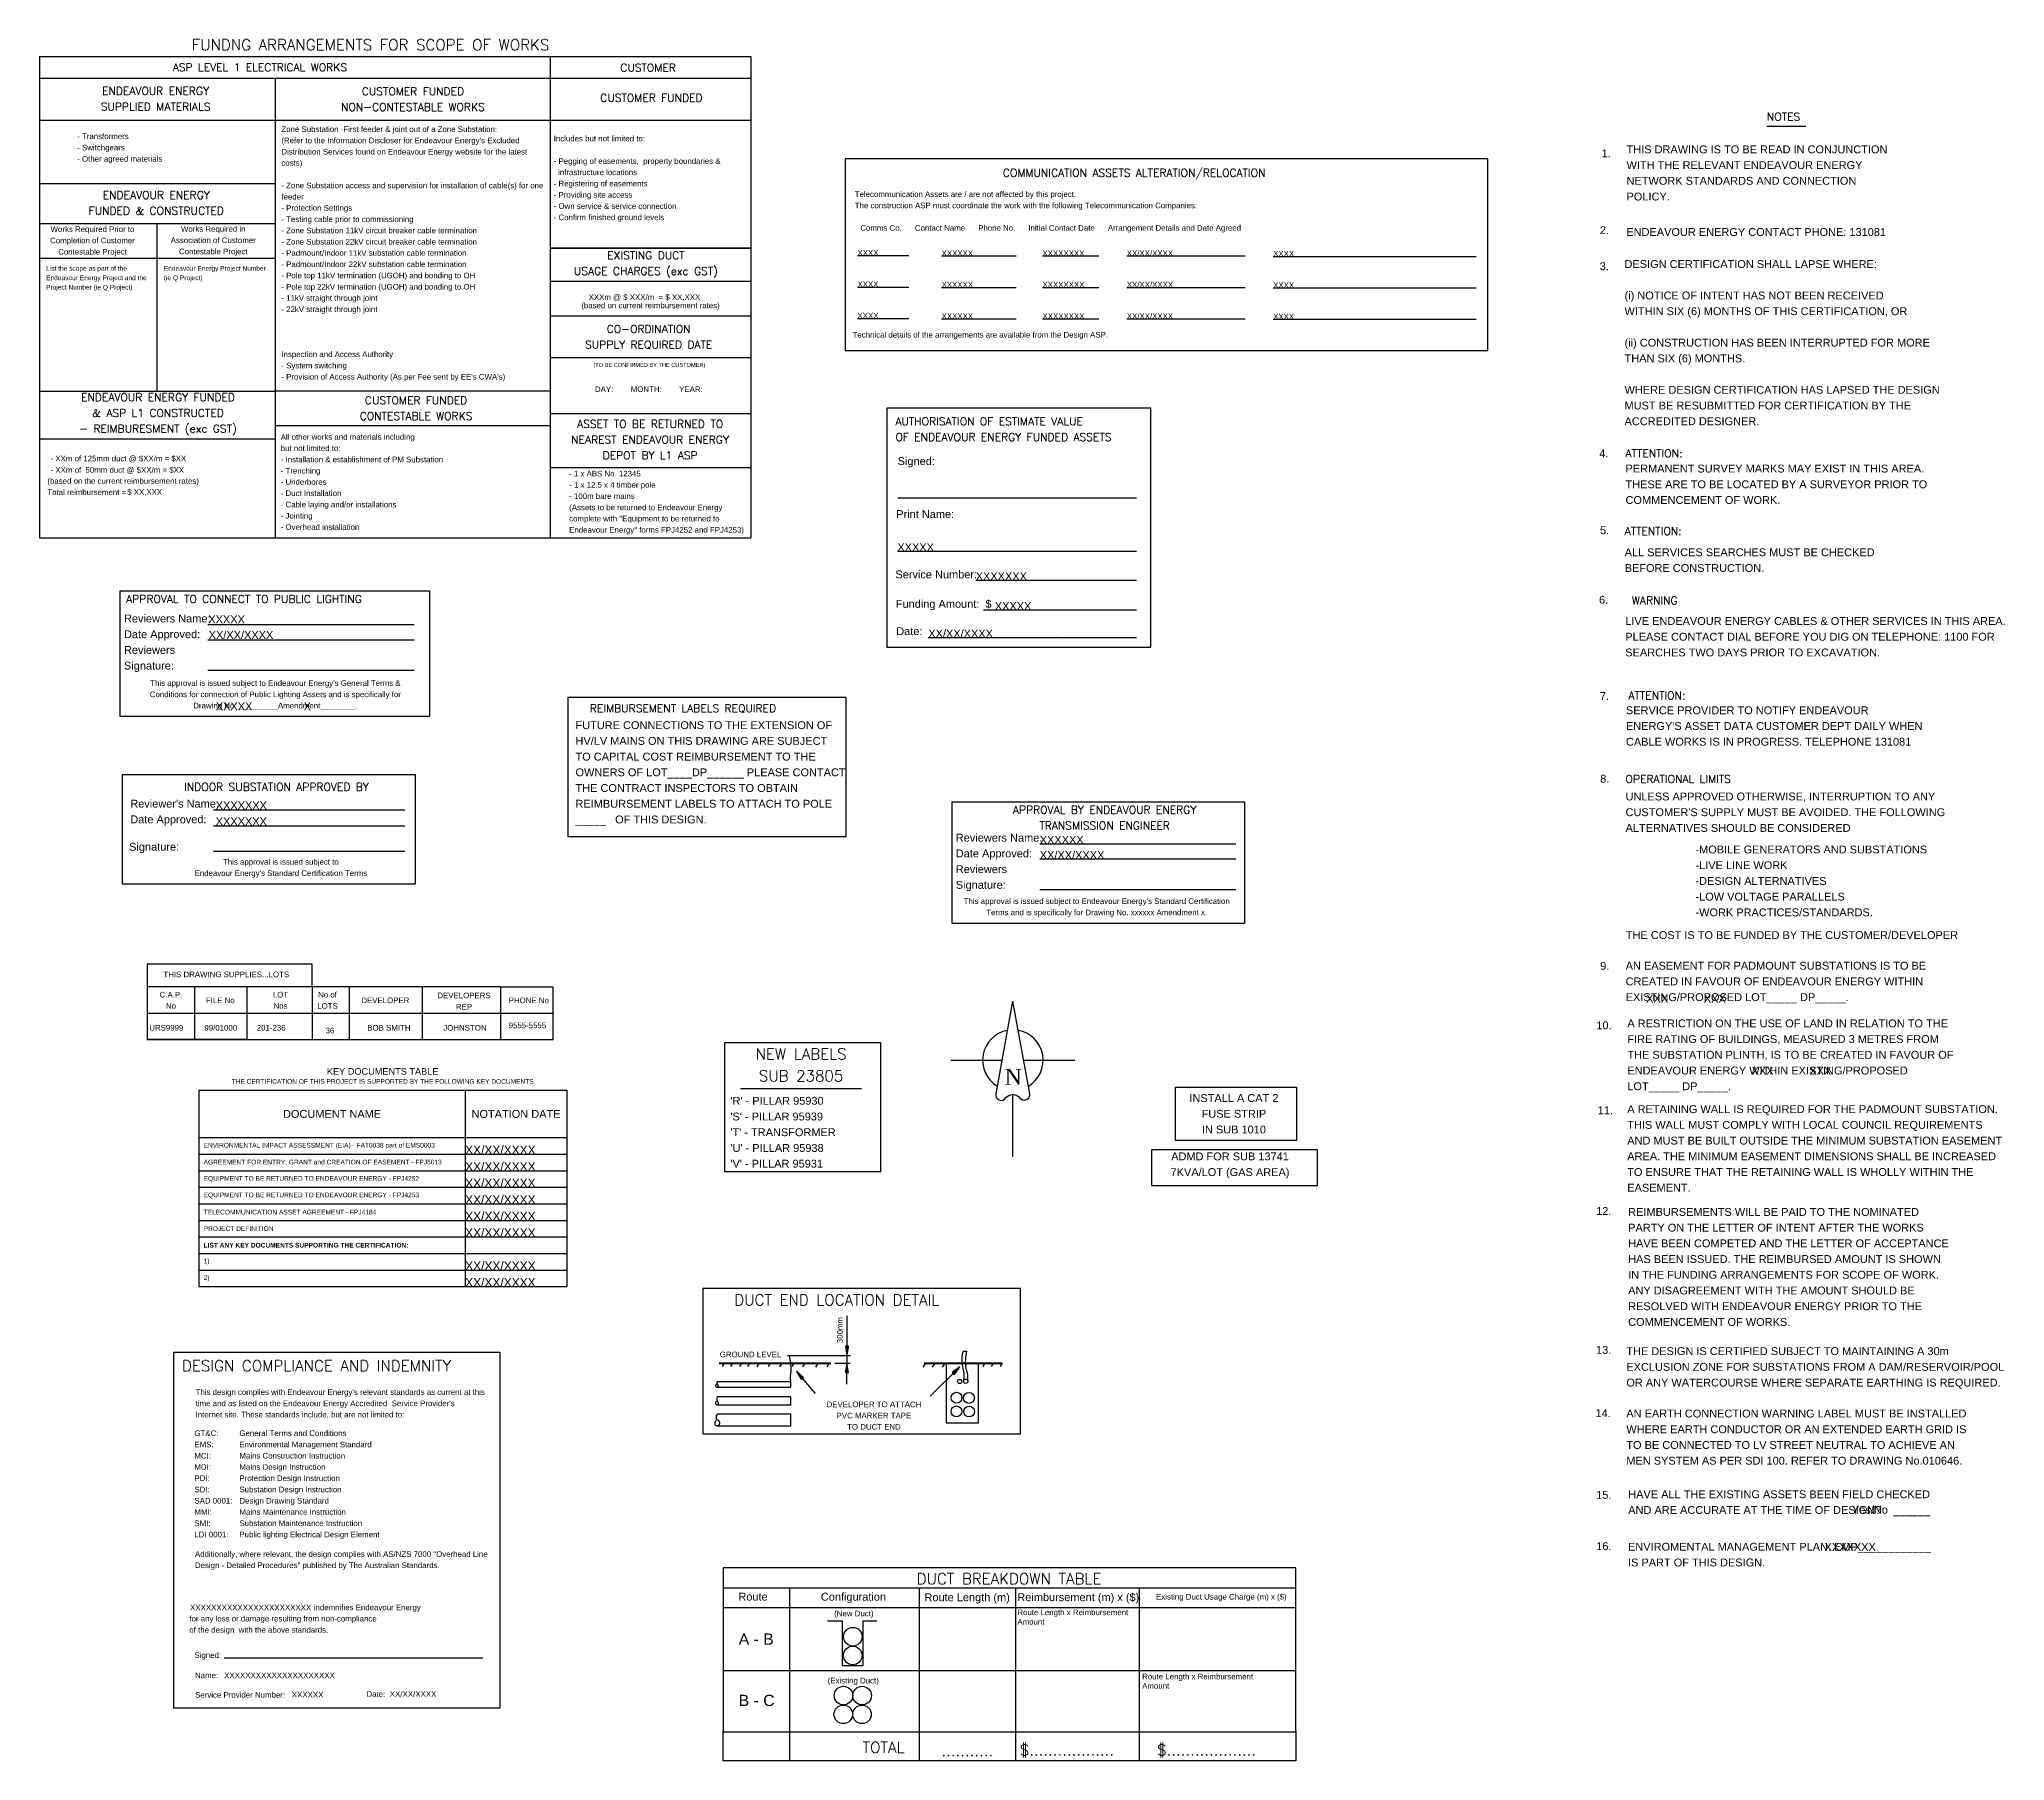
# Model space of a CAD drawing. Header units: metres. Extents: x -898 to 2770, y -622 to 757.
# Drawn here: x 1270 to 1895, y 54 to 601 of the extents above; entities that cross this region are included whole.
import ezdxf
from ezdxf.enums import TextEntityAlignment as Align

# ---------------------------------------------------------------- set-up
doc = ezdxf.new("R2010")
doc.units = ezdxf.units.M
doc.linetypes.add('IE Trench LV', pattern=[6.5, 5, -1.5])
doc.layers.get('0').update_dxf_attribs({"color": 6})
doc.layers.add('Notes', color=7, linetype='Continuous')
doc.styles.add('Elec', font='romand__.ttf')
doc.styles.add('iecNAME', font='times.ttf')
doc.styles.get("Standard").update_dxf_attribs({"font": 'arial.ttf'})

# ---------------------------------------------------------------- blocks, each defined once
blk = doc.blocks.new('FUNDING_ARRANGEMENTS')
at = {"layer": 'Notes'}
for p, q in [((-0.01, 153.2), (226.51, 153.2)), ((162.56, 152.99), (162.56, 0)), ((226.51, 153.2), (226.51, 0)), ((0.01, 146.35), (226.51, 146.35)), ((75.07, 146.1), (75.07, 0)), ((0, 132.89), (226.51, 132.89)), ((75.07, 112.66), (0, 112.66)), ((75.07, 99.99), (0, 99.99)), ((37.35, 99.94), (37.35, 46.76)), ((0.08, 88.98), (75.01, 88.98)), ((162.56, 81.68), (226.51, 81.68)), ((162.56, 70.65), (226.51, 70.65)), ((162.56, 57.42), (226.51, 57.42)), ((0, 46.76), (75.07, 46.76)), ((75.07, 46.86), (162.56, 46.86)), ((162.56, 39.57), (226.51, 39.57)), ((0.06, 31.56), (75.04, 31.56)), ((75.04, 35.75), (162.56, 35.75)), ((162.56, 22.46), (226.51, 22.46))]:
    blk.add_line(p, q, dxfattribs=at)
blk.add_lwpolyline([(0, 153.2), (0, 0), (226.51, 0)], dxfattribs=at)
blk.add_polyline3d([(162.56, 92.18, 0), (226.51, 92.18, 0)], close=True, dxfattribs=at)
at = {"layer": 'Notes', "color": 7, "lineweight": -3, "style": 'Elec'}
for s, height, p in [('FUNDNG ARRANGEMENTS FOR SCOPE OF WORKS', 3.5, (48.5, 156.91)), ('ASP LEVEL 1 ELECTRICAL WORKS', 2.5, (42.46, 149.75)), (' CUSTOMER', 2.5, (183.21, 149.63))]:
    blk.add_text(s, height=height, dxfattribs=at).set_placement(p, align=Align.MIDDLE_LEFT)
blk.add_text('CUSTOMER FUNDED', height=2.5, dxfattribs=at).set_placement((194.83, 140.05), align=Align.MIDDLE_CENTER)
at = {"layer": 'Notes', "color": 7, "lineweight": -3}
for s, height, p in [('(TO BE CONFIRMED BY THE CUSTOMER)', 1.2816, (194.19, 55.06)), ('DAY:        MONTH:        YEAR:', 1.79, (194.01, 47.32))]:
    blk.add_text(s, height=height, dxfattribs=at).set_placement(p, align=Align.MIDDLE_CENTER)
at = {"layer": 'Notes', "color": 7, "lineweight": -3, "char_height": 2.5, "attachment_point": 5, "line_spacing_factor": 1.2, "style": 'Elec'}
for s, insert in [('ENDEAVOUR ENERGY \\PSUPPLIED MATERIALS', (37, 139.75)), ('CUSTOMER FUNDED \\PNON-CONTESTABLE WORKS', (118.92, 139.6)), ('ENDEAVOUR ENERGY \\PFUNDED & CONSTRUCTED', (37.22, 106.6)), ('EXISTING DUCT\\PUSAGE CHARGES (exc GST)', (193.08, 87)), ('CO-ORDINATION\\PSUPPLY REQUIRED DATE', (193.96, 63.89)), ('CUSTOMER FUNDED\\PCONTESTABLE WORKS', (119.92, 41.28)), ('ASSET TO BE RETURNED TO\\PNEAREST ENDEAVOUR ENERGY\\PDEPOT BY L1 ASP', (194.41, 31.29))]:
    blk.add_mtext(s, dxfattribs=dict(at, insert=insert))
at = {"layer": 'Notes', "color": 7, "lineweight": -3, "char_height": 1.79, "attachment_point": 4, "line_spacing_factor": 1.2}
for s, insert in [('- Transformers\\P- Switchgears\\P- Other agreed materials', (12.06, 123.95)), ('\\P \\P (based on the current reimbursement rates)\\P Total reimbursement = ', (1.86, 19.9))]:
    blk.add_mtext(s, dxfattribs=dict(at, insert=insert))
at = {"layer": 'Notes', "color": 7, "lineweight": -3, "line_spacing_factor": 1.2}
for s, insert, char_height, width, attachment_point in [("Zone Substation -First feeder & joint out of a Zone Substation:\\P(Refer to the Information Discloser for Endeavour Energy's Excluded Distribution Services found on Endeavour Energy website for the latest costs)\\P\\P- Zone Substation access and supervision for installation of cable(s) for one feeder\\P- Protection Settings\\P- Testing cable prior to commissioning\\P- Zone Substation 11kV circuit breaker cable termination\\P- Zone Substation 22kV circuit breaker cable termination\\P- Padmount/Indoor 11kV substation cable termination\\P- Padmount/Indoor 22kV substation cable termination\\P- Pole top 11kV termination (UGOH) and bonding to OH\\P- Pole top 22kV termination (UGOH) and bonding to OH\\P- 11kV straight through joint\\P- 22kV straight through joint\\P\\P\\P\\PInspection and Access Authority\\P- System switching\\P- Provision of Access Authority (As per Fee sent by EE's CWA's)", (77.04, 130.96), 1.79, 83.976, 1), ('Includes but not limited to:\\P\\P- Pegging of easements,  property boundaries &\\P  infrastructure locations\\P- Registering of easements\\P- Providing site access\\P- Own service & service connection\\P- Confirm finished ground levels', (163.73, 114.28), 1.79, 56.9992, 4), ('Works Required Prior to Completion of Customer Contestable Project', (16.92, 94.39), 1.79, 30.6517, 5), ('Works Required in Association of Customer Contestable Project', (55.36, 94.46), 1.79, 30.6517, 5), ('List the scope as part of the \\PEndeavour Energy Project and the Project Number (ie Q Project)', (2.16, 82.55), 1.5, 35.4705, 4), ('Endeavour Energy Project Number (ie Q Project)', (39.62, 84.05), 1.5, 32.6321, 4), ('All other works and materials including\\Pbut not limited to:\\P- Installation & establishment of PM Substation\\P- Trenching\\P- Underbores\\P- Duct Installation\\P- Cable laying and/or installations\\P- Jointing\\P- Overhead installation', (76.83, 17.79), 1.79, 71.0135, 4), ('- 1 x ABS No. 12345\\P- 1 x 12.5 x 4 timber pole\\P- 100m bare mains\\P(Assets to be returned to Endeavour Energy complete with "Equipment to be returned to Endeavour Energy" forms FPJ4252 and FPJ4253)', (168.64, 11.25), 1.79, 57.8239, 4)]:
    blk.add_mtext(s, dxfattribs=dict(at, insert=insert, char_height=char_height, width=width, attachment_point=attachment_point))
at = {"layer": 'Notes', "color": 7, "ltscale": 0.5, "insert": (194.54, 77.87), "char_height": 1.79, "width": 63.942, "attachment_point": 2}
blk.add_mtext('\\P(based on current reimbursement rates)', dxfattribs=at)
at = {"layer": 'Notes', "color": 7, "lineweight": -3, "insert": (37.77, 39.36), "char_height": 2.5, "width": 75.5225, "attachment_point": 5, "line_spacing_factor": 1.2, "style": 'Elec'}
blk.add_mtext('ENDEAVOUR ENERGY FUNDED \\P& ASP L1 CONSTRUCTED \\P- REIMBURESMENT (exc GST)', dxfattribs=at)
at = {"layer": 'Notes', "color": 7, "ltscale": 0.5, "flags": 4}
for tag, p in [('EXISTING_DUCT_USAGE_CHARGES', (174.85, 75.73)), ('-REIMBURESMENT_CHARGES1', (3.58, 24.39)), ('-REIMBURESMENT_CHARGES2', (3.58, 20.74)), ('TOTAL_REIMBURESMENT', (27.96, 13.75))]:
    blk.add_attdef(tag, p, '', height=1.79, dxfattribs=at)
blk = doc.blocks.new('*U74')
for p, q in [((0.22, 39.86), (0.22, 0)), ((0.22, 39.86), (98.76, 39.86)), ((98.76, 39.86), (98.76, 0)), ((0.22, 0), (98.76, 0))]:
    blk.add_line(p, q)
at = {"color": 7, "linetype": 'Continuous', "lineweight": -3}
for p, q in [((28.22, 29.14), (93.83, 29.14)), ((28.22, 24.29), (93.83, 24.29)), ((28.22, 14.62), (93.83, 14.62))]:
    blk.add_line(p, q, dxfattribs=at)
at = {"color": 7, "lineweight": -3, "style": 'Elec'}
blk.add_text('APPROVAL TO CONNECT TO PUBLIC LIGHTING', height=2.5, dxfattribs=at).set_placement((2.18, 37.23), align=Align.MIDDLE_LEFT)
at = {"color": 7, "lineweight": -3, "insert": (1.49, 23.17), "char_height": 2.5, "attachment_point": 4, "line_spacing_factor": 1.2}
blk.add_mtext('Reviewers Name:\\PDate Approved:\\PReviewers \\PSignature:', dxfattribs=at)
at = {"color": 7, "lineweight": -3, "insert": (49.68, 6.64), "char_height": 1.79, "width": 87.7381, "attachment_point": 5, "line_spacing_factor": 1.2}
blk.add_mtext("This approval is issued subject to Endeavour Energy's General Terms & Conditions for connection of Public Lighting Assets and is specifically for Drawing No. _________Amendment________.", dxfattribs=at)
at = {"color": 7, "lineweight": -3, "flags": 4}
for tag, p in [('REVIEWERS_NAME', (28.33, 29.51)), ('DATE_APPROVED', (28.45, 24.57)), ('DRAWING#', (29.74, 1.86)), ('AMENDMENT', (58.69, 1.86))]:
    blk.add_attdef(tag, p, '', height=2.5, dxfattribs=at)
blk = doc.blocks.new('NOTE_APPROVAL_INDOOR_SUB')
for p, q in [((0, 34.8), (0, 0)), ((0, 34.8), (93.28, 34.8)), ((93.28, 34.8), (93.28, 0)), ((0, 0), (93.28, 0))]:
    blk.add_line(p, q)
at = {"color": 7, "linetype": 'Continuous', "lineweight": -3}
for p, q in [((29.04, 23.55), (90.01, 23.55)), ((29.04, 18.45), (90.01, 18.45)), ((29.04, 10.38), (90.01, 10.38))]:
    blk.add_line(p, q, dxfattribs=at)
at = {"color": 7, "lineweight": -3, "style": 'Elec'}
blk.add_text('INDOOR SUBSTATION APPROVED BY', height=2.5, dxfattribs=at).set_placement((49.12, 30.87), align=Align.MIDDLE_CENTER)
at = {"color": 7, "lineweight": -3}
blk.add_text('Signature:', height=2.5, dxfattribs=at).set_placement((2.19, 11.81), align=Align.MIDDLE_LEFT)
at = {"color": 7, "lineweight": -3, "line_spacing_factor": 1.2}
for s, insert, char_height, attachment_point in [("Reviewer's Name:\\PDate Approved:", (2.57, 22.66), 2.5, 4), ("This approval is issued subject to\\PEndeavour Energy's Standard Certification Terms", (50.5, 4.94), 1.79, 5)]:
    blk.add_mtext(s, dxfattribs=dict(at, insert=insert, char_height=char_height, attachment_point=attachment_point))
at = {"color": 7, "lineweight": -3, "flags": 4}
for tag, p in [("REVIEWER'S_NAME", (29.76, 23.73)), ('DATE_APPROVED', (29.76, 18.63))]:
    blk.add_attdef(tag, p, '', height=2.5, dxfattribs=at)
blk = doc.blocks.new('NOTE_LOTS')
at = {"color": 7}
for p, q in [((15, 16.67), (15, 0)), ((31.67, 16.67), (31.67, 0)), ((52.5, 16.67), (52.5, 0)), ((64.3, 16.67), (64.3, 0)), ((87.5, 16.67), (87.5, 0)), ((112.5, 16.67), (112.5, 0)), ((0, 8.33), (31.67, 8.33)), ((31.67, 8.33), (112.5, 8.33)), ((112.5, 8.33), (129.17, 8.33))]:
    blk.add_line(p, q, dxfattribs=at)
blk.add_lwpolyline([(52.5, 16.67), (52.5, 23.98), (0, 23.98), (0, 16.67)], dxfattribs=at)
blk.add_lwpolyline([(129.17, 0), (129.17, 16.66), (112.5, 16.66), (112.5, 16.67), (31.67, 16.67), (0, 16.67), (0, 0), (31.67, 0), (0, 0), (31.67, 0), (112.5, 0), (112.5, 0)], close=True, dxfattribs=at)
for s, p in [('THIS DRAWING SUPPLIES...LOTS', (25.16, 20.68)), ('FILE No', (23.26, 12.42)), ('DEVELOPER', (75.8, 12.42)), ('PHONE No', (121.45, 12.42)), ('9555-5555', (121.02, 4.46))]:
    blk.add_text(s, height=1.79, dxfattribs=at).set_placement(p, align=Align.MIDDLE_CENTER)
at = {"color": 7, "char_height": 1.79, "attachment_point": 5, "line_spacing_factor": 1.2}
for s, insert in [('C.A.P.\\PNo', (7.55, 12.42)), ('LOT\\PNos', (42.43, 12.42)), ('No.of\\PLOTS', (57.39, 12.42)), ('DEVELOPERS\\PREP', (100.84, 12.19))]:
    blk.add_mtext(s, dxfattribs=dict(at, insert=insert))
at = {"color": 7, "flags": 4}
for tag, p in [('C.A.P_NO', (0.66, 2.8)), ('FILE_NO', (18.21, 2.8)), ('LOT_NOS', (34.87, 2.8)), ('DEVELOPER', (68.19, 2.8)), ('DEVELOPER_REP', (90.23, 2.8))]:
    blk.add_attdef(tag, p, '', height=1.79, dxfattribs=at)
blk.add_attdef('NO-LOTS', text='', height=1.79, dxfattribs=at).set_placement((58.16, 3.74), align=Align.MIDDLE_CENTER)
blk = doc.blocks.new('*T75')
at = {"color": 0, "linetype": 'ByBlock', "lineweight": -2}
for p, q in [((0, 0), (117.13, 0)), ((0, 0), (0, -62.47)), ((84.74, 0), (84.74, -62.47)), ((117.13, 0), (117.13, -62.47)), ((0, -15.08), (117.13, -15.08)), ((0, -20.35), (117.13, -20.35)), ((0, -25.61), (117.13, -25.61)), ((0, -30.88), (117.13, -30.88)), ((0, -36.14), (117.13, -36.14)), ((0, -41.41), (117.13, -41.41)), ((0, -46.67), (117.13, -46.67)), ((0, -51.94), (117.13, -51.94)), ((0, -57.2), (117.13, -57.2)), ((0, -62.47), (117.13, -62.47))]:
    blk.add_line(p, q, dxfattribs=at)
at = {"color": 0}
for s, insert, char_height, width, attachment_point in [('{\\fArial|b0|i0|c0|p34;\\C7;DOCUMENT NAME}', (42.37, -7.54), 2.5, 81.7394, 5), ('{\\fArial|b0|i0|c0|p34;\\C7;NOTATION DATE}', (100.93, -7.54), 2.5, 29.3869, 5), ('{\\fArial|b0|i0|c0|p34;ENVIRONMENTAL IMPACT ASSESSMENT (EIA) - FAT0038 part of EMS0003}', (1.5, -17.72), 1.5, 81.7394, 4), ('{\\fArial|b0|i0|c0|p34;AGREEMENT FOR ENTRY, GRANT and CREATION OF EASEMENT - FPJ5013}', (1.5, -22.98), 1.5, 81.7394, 4), ('{\\fArial|b0|i0|c0|p34;EQUIPMENT TO BE RETURNED TO ENDEAVOUR ENERGY - FPJ4252}', (1.5, -28.25), 1.5, 81.7394, 4), ('{\\fArial|b0|i0|c0|p34;EQUIPMENT TO BE RETURNED TO ENDEAVOUR ENERGY - FPJ4253}', (1.5, -33.51), 1.5, 81.7394, 4), ('{\\fArial|b0|i0|c0|p34;TELECOMMUNICATION ASSET AGREEMENT - FPJ4184}', (1.5, -38.78), 1.5, 81.7394, 4), ('{\\fArial|b0|i0|c0|p34;PROJECT DEFINITION}', (1.5, -44.04), 1.5, 81.7394, 4), ('{\\fArial|b1|i0|c0|p34;LIST ANY KEY DOCUMENTS SUPPORTING THE CERTIFICATION:}', (1.5, -49.31), 1.5, 81.7394, 4), ('{\\fArial|b0|i0|c0|p34;1)}', (1.5, -54.57), 1.5, 81.7394, 4), ('{\\fArial|b0|i0|c0|p34;2)}', (1.5, -59.84), 1.5, 81.7394, 4)]:
    blk.add_mtext(s, dxfattribs=dict(at, insert=insert, char_height=char_height, width=width, attachment_point=attachment_point))
blk = doc.blocks.new('NOTE_63')
blk.add_blockref('*T75', (0, 40.71))
at = {"color": 0, "lineweight": -3, "insert": (58.48, 47.75), "char_height": 3, "width": 117.1263, "attachment_point": 2}
blk.add_mtext('{\\H0.6962x;\\C7;KEY DOCUMENTS TABLE\\P\\H0.716x;THE CERTIFICATION OF THIS PROJECT IS SUPPORTED BY THE FOLLOWING KEY DOCUMENTS}', dxfattribs=at)
at = {"color": 0, "linetype": 'IE Trench LV', "lineweight": -3, "flags": 4}
for p in [(84.74, 20.36), (84.74, 15.1), (84.74, 9.83), (84.74, 4.57), (84.74, -0.7), (84.74, -5.96), (84.74, -16.49), (84.74, -21.76)]:
    blk.add_attdef('NATATION_DATE', p, '', height=2.73, dxfattribs=at)
blk = doc.blocks.new('*U76')
at = {"color": 7, "linetype": 'Continuous', "lineweight": -3, "ltscale": 5}
for p, q in [((3.981207, 30.157659), (20.361884, 30.157659)), ((30.75786, 30.027329), (54.442086, 30.027329)), ((62.863145, 30.027329), (80.757893, 30.027329)), ((89.705268, 30.027329), (127.336872, 30.027329)), ((136.284246, 29.880112), (200.881207, 29.880112)), ((3.981207, 20.157659), (20.361884, 20.157659)), ((30.75786, 20.027329), (54.442086, 20.027329)), ((62.863145, 20.027329), (80.757893, 20.027329)), ((89.705268, 20.027329), (127.336872, 20.027329)), ((136.284246, 19.880112), (200.881207, 19.880112)), ((3.981207, 10.157659), (20.361884, 10.157659)), ((30.75786, 10.027329), (54.442086, 10.027329)), ((62.863145, 10.027329), (80.757893, 10.027329)), ((89.705268, 10.027329), (127.336872, 10.027329)), ((136.284246, 9.880112), (200.881207, 9.880112))]:
    blk.add_line(p, q, dxfattribs=at)
at = {"color": 0}
blk.add_lwpolyline([(0, 0), (204.621271, 0), (204.621271, 60.924828), (0, 60.924828)], close=True, dxfattribs=at)
at = {"color": 7, "lineweight": -3, "style": 'Elec'}
blk.add_text('COMMUNICATION ASSETS ALTERATION/RELOCATION', height=2.5, dxfattribs=at).set_placement((50.247779, 56.493498), align=Align.MIDDLE_LEFT)
at = {"color": 7, "lineweight": -3}
blk.add_text('Comms Co.      Contact Name      Phone No.      Initial Contact Date      Arrangement Details and Date Agreed', height=1.79, dxfattribs=at).set_placement((4.876207, 38.952935), align=Align.MIDDLE_LEFT)
at = {"color": 7, "linetype": 'Continuous', "lineweight": -3, "ltscale": 5}
blk.add_text('Technical details of the arrangements are available from the Design ASP.', height=1.79, dxfattribs=at).set_placement((2.40355, 4.967655), align=Align.MIDDLE_LEFT)
at = {"color": 7, "lineweight": -3, "insert": (3.103213, 47.638984), "char_height": 1.79, "attachment_point": 4, "line_spacing_factor": 1.2}
blk.add_mtext('Telecommunication Assets are / are not affected by this project.\\PThe construction ASP must coordinate the work with the following Telecommunication Companies:', dxfattribs=at)
at = {"color": 7, "lineweight": -3, "flags": 4}
for tag, p in [('COMMS_CO1', (3.981207, 30.157659)), ('CONTACT_NAME1', (30.75786, 30.027329)), ('PHONE_NUMBER1', (62.863145, 30.027329)), ('CONTRACT_DATE1', (89.705268, 30.027329)), ('ARRANGEMENT_DETAIL&DATE_AGREED1', (136.284246, 29.880112)), ('COMMS_CO2', (3.981207, 20.157659)), ('CONTACT_NAME2', (30.75786, 20.027329)), ('PHONE_NUMBER2', (62.863145, 20.027329)), ('CONTRACT_DATE2', (89.705268, 20.027329)), ('ARRANGEMENT_DETAIL&DATE_AGREED2', (136.284246, 19.880112)), ('COMMS_CO3', (3.981207, 10.157659)), ('CONTACT_NAME3', (30.75786, 10.027329)), ('PHONE_NUMBER3', (62.863145, 10.027329)), ('CONTRACT_DATE3', (89.705268, 10.027329)), ('ARRANGEMENT_DETAIL&DATE_AGREED3', (136.284246, 9.880112))]:
    blk.add_attdef(tag, p, '', height=1.79, dxfattribs=at)
blk = doc.blocks.new('END$MARK$5$195')
at = {"color": 1}
blk.add_circle((-0.49514, 0), 5.99633, dxfattribs=at)
blk = doc.blocks.new('NOTE_IE-AUTHORISED-FUNDING')
at = {"color": 7, "linetype": 'Continuous', "lineweight": -3}
for p, q in [((3.55, 47.47), (79.49, 47.47)), ((3.36, 30.51), (79.49, 30.51)), ((28.3, 21.29), (79.49, 21.29)), ((30.76, 11.8), (79.49, 11.8)), ((13.21, 3.06), (79.49, 3.06))]:
    blk.add_line(p, q, dxfattribs=at)
at = {"color": 7, "lineweight": -3}
blk.add_lwpolyline([(0, 0), (84, 0), (84, 76), (0, 76)], close=True, dxfattribs=at)
at = {"color": 39, "lineweight": -3, "xscale": 0.009375, "yscale": 0.009375, "zscale": 0.009375}
blk.add_blockref('END$MARK$5$195', (24.07, 3.06), dxfattribs=at)
at = {"color": 7, "linetype": 'Continuous', "lineweight": -3, "xscale": 0.009375, "yscale": 0.009375, "zscale": 0.009375}
blk.add_blockref('END$MARK$5$195', (54.27, 3.06), dxfattribs=at)
at = {"color": 7, "lineweight": -3}
for s, p in [('Signed:', (3.46, 59.17)), ('Print Name:', (3, 42.3)), ('Service Number:', (2.74, 23.11)), ('Funding Amount:  $', (2.87, 13.73)), ('Date:    ', (3, 5.05))]:
    blk.add_text(s, height=2.5, dxfattribs=at).set_placement(p, align=Align.MIDDLE_LEFT)
at = {"color": 7, "lineweight": -3, "insert": (2.73, 69.3), "char_height": 2.5, "attachment_point": 4, "line_spacing_factor": 1.2, "style": 'Elec'}
blk.add_mtext('AUTHORISATION OF ESTIMATE VALUE\\POF ENDEAVOUR ENERGY FUNDED ASSETS', dxfattribs=at)
at = {"color": 7, "lineweight": -3, "flags": 4}
for tag, p in [('PRINT_NAME', (3.36, 30.51)), ('SERVICE_NUMBER', (29.69, 21.29)), ('FOUNDING_AMOUNT', (34.43, 12.56)), ('DATE', (13.21, 3.06))]:
    blk.add_attdef(tag, p, '', height=2.5, dxfattribs=at)
blk = doc.blocks.new('NOTE_REIMBURSE_LABELS')
blk.add_lwpolyline([(0, 0), (88.63, 0), (88.63, 44.22), (0, 44.22)], close=True)
at = {"color": 7, "lineweight": -3, "style": 'Elec'}
blk.add_text('REIMBURSEMENT LABELS REQUIRED', height=2.5, dxfattribs=at).set_placement((7.08, 40.79), align=Align.MIDDLE_LEFT)
at = {"color": 7, "lineweight": -3, "insert": (2.49, 20.05), "char_height": 2.5, "width": 85.8945, "attachment_point": 4, "line_spacing_factor": 1.2}
blk.add_mtext('FUTURE CONNECTIONS TO THE EXTENSION OF \\PHV/LV MAINS ON THIS DRAWING ARE SUBJECT \\PTO CAPITAL COST REIMBURSEMENT TO THE \\POWNERS OF LOT____DP______ PLEASE CONTACT \\PTHE CONTRACT INSPECTORS TO OBTAIN \\PREIMBURSEMENT LABELS TO ATTACH TO POLE \\P_____   OF THIS DESIGN.', dxfattribs=at)
at = {"color": 7, "lineweight": -3, "flags": 4}
for tag, p in [('LOT', (28.4, 19.12)), ('DP', (45.5, 19.12)), ('POLE_NO', (2.91, 4.21))]:
    blk.add_attdef(tag, p, '', height=2.5, dxfattribs=at)
blk = doc.blocks.new('*U77')
at = {"color": 7, "lineweight": -3}
for p, q in [((0.1, 38.81), (0.1, 0.21)), ((0.1, 38.81), (93.27, 38.81)), ((93.27, 38.81), (93.27, 0.21)), ((0.1, 0.21), (93.27, 0.21))]:
    blk.add_line(p, q, dxfattribs=at)
at = {"color": 7, "linetype": 'Continuous', "lineweight": -3}
for p, q in [((28.1, 25.49), (90.56, 25.49)), ((28.1, 20.64), (90.56, 20.64)), ((28.1, 10.97), (90.56, 10.97))]:
    blk.add_line(p, q, dxfattribs=at)
at = {"color": 7, "lineweight": -3, "insert": (48.75, 33.77), "char_height": 2.5, "attachment_point": 5, "line_spacing_factor": 1.2, "style": 'Elec'}
blk.add_mtext('APPROVAL BY ENDEAVOUR ENERGY \\PTRANSMISSION ENGINEER', dxfattribs=at)
at = {"color": 7, "lineweight": -3, "insert": (1.37, 19.52), "char_height": 2.5, "attachment_point": 4, "line_spacing_factor": 1.2}
blk.add_mtext('Reviewers Name:\\PDate Approved:\\PReviewers \\PSignature:', dxfattribs=at)
at = {"color": 7, "lineweight": -3, "insert": (46.22, 5.15), "char_height": 1.79, "width": 88.9531, "attachment_point": 5, "line_spacing_factor": 1.2}
blk.add_mtext("This approval is issued subject to Endeavour Energy's Standard Certification Terms and is specifically for Drawing No. xxxxxx Amendment x.", dxfattribs=at)
at = {"color": 7, "lineweight": -3, "flags": 4}
for tag, p in [('REVIEWERS_NAME', (29.07, 25.49)), ('DATE_APPROVED', (28.1, 20.64))]:
    blk.add_attdef(tag, p, '', height=2.5, dxfattribs=at)
blk = doc.blocks.new('NOTE_SUB-LABELS')
at = {"color": 7, "lineweight": 30}
blk.add_line((5.108849, 26.43835), (43.608849, 26.43835), dxfattribs=at)
blk.add_lwpolyline([(0, 0), (49.749988, 0), (49.749988, 40.915118), (0, 40.915118)], close=True)
at = {"color": 7, "insert": (24.358849, 33.915118), "char_height": 3.5, "attachment_point": 5, "line_spacing_factor": 1.2, "style": 'Elec'}
blk.add_mtext('NEW LABELS\\PSUB 23805', dxfattribs=at)
at = {"color": 7, "insert": (1.858849, 12.5), "char_height": 2.5, "attachment_point": 4, "line_spacing_factor": 1.2}
blk.add_mtext("'R' - PILLAR 95930\\P'S' - PILLAR 95939\\P'T' - TRANSFORMER\\P'U' - PILLAR 95938\\P'V' - PILLAR 95931", dxfattribs=at)
blk = doc.blocks.new('NorthPnt 11(NP11)')
for p, q in [((-19.7, 0.02), (-3.49, 0)), ((3.32, 0), (19.7, -0.02)), ((-0.08, -10.94), (-0.08, -30.8))]:
    blk.add_line(p, q)
for points in [[(-0.08, 18.81), (-5.43, -10.68, 0.877048), (-2.29, -11.9, -0.1543), (-0.08, -10.94, 0.090511)], [(-0.08, 18.81), (5.26, -10.68, -0.877048), (2.13, -11.9, 0.1543), (-0.08, -10.94, -0.090511)]]:
    blk.add_lwpolyline(points, format="xyb")
for start, end in [(100.5988, 238.86433), (300.09942, 80.43745)]:
    blk.add_arc((0, 0), 9.64, start, end)
at = {"color": 7, "style": 'iecNAME'}
blk.add_text('N', height=5.02, dxfattribs=at).set_placement((-2.62, -7.82))
blk = doc.blocks.new('NOTE_DESIGN-COMPLIANCE')
blk.add_line((16, 16.01), (98.33, 16.01))
blk.add_lwpolyline([(0, 113.3), (103.74, 113.3), (103.74, 0), (0, 0)], close=True)
at = {"color": 7, "lineweight": -3, "style": 'Elec'}
blk.add_text('DESIGN COMPLIANCE AND INDEMNITY', height=3.5, dxfattribs=at).set_placement((2.6, 106.13), align=Align.BOTTOM_LEFT)
at = {"color": 7, "lineweight": -3}
for s, p in [('Signed:', (6.54, 17.75)), ('Name:', (6.71, 11.32)), ('Service Provider Number:', (6.76, 5.11)), ('Date: ', (61.29, 5.38))]:
    blk.add_text(s, height=1.79, dxfattribs=at).set_placement(p, align=Align.TOP_LEFT)
at = {"color": 7, "lineweight": -3, "char_height": 1.79, "line_spacing_factor": 1.2}
for s, insert, attachment_point in [("This design complies with Endeavour Energy's relevant standards as current at this \\Ptime and as listed on the Endeavour Energy Accredited  Service Provider's\\PInternet site. These standards include, but are not limited to:", (6.92, 92.16), 7), ('GT&C:^IGeneral Terms and Conditions\\PEMS:^I^IEnvironmental Management Standard\\PMCI:^I^IMains Construction Instruction\\PMDI:^I^IMains Design Instruction\\PPDI:^I^IProtection Design Instruction\\PSDI:^I^ISubstation Design Instruction\\PSAD 0001:^IDesign Drawing Standard\\PMMI:^I^IMains Maintenance Instruction\\PSMI:^I^ISubstation Maintenance Instruction\\PLDI 0001:^IPublic lighting Electrical Design Element ', (6.53, 88.36), 1), ('\\PAdditionally, where relevant, the design complies with AS/NZS 7000 "Overhead Line\\PDesign - Detailed Procedures" published by The Australian Standards.', (6.7, 53.5), 1), ('                                                         indemnifies Endeavour Energy \\Pfor any loss or damage resulting from non-compliance \\Pof the design  with the above standards.', (4.93, 32.94), 1)]:
    blk.add_mtext(s, dxfattribs=dict(at, insert=insert, attachment_point=attachment_point))
at = {"ltscale": 0.5}
for tag, p in [('COMPANYNAME', (5.15, 31.1)), ('NAME', (16, 9.52)), ('SPN', (37.54, 3.38)), ('DATE', (68.73, 3.59))]:
    blk.add_attdef(tag, p, '', height=1.8, dxfattribs=at)
blk = doc.blocks.new('NOTE_DUCT-END-DETAIL')
for p, q in [((45.883142, 37.545951), (45.883142, 24.956978)), ((45.648767, 27.925728), (45.648767, 26.753853)), ((45.726892, 27.925728), (45.726892, 26.128853)), ((45.805017, 27.925728), (45.805017, 25.503853)), ((45.883142, 27.925728), (45.883142, 24.956978)), ((45.961267, 27.925728), (45.961267, 25.503853)), ((46.039392, 27.925728), (46.039392, 26.128853)), ((46.117517, 27.925728), (46.117517, 26.753853)), ((46.273767, 27.925728), (46.273767, 27.300728)), ((82.976447, 26.385314), (84.055803, 26.350148)), ((6.786157, 22.491651), (6.158539, 21.439165)), ((9.453954, 22.552283), (8.826336, 21.499796)), ((12.268824, 22.508369), (11.641206, 21.455883)), ((14.87599, 22.508369), (14.248372, 21.455883)), ((17.821137, 22.431019), (17.193519, 21.378533)), ((21.416346, 22.500269), (20.788728, 21.447782)), ((25.001494, 22.387106), (24.373876, 21.334619)), ((27.002662, 24.956978), (46.993508, 24.956978)), ((28.942559, 22.508369), (28.31494, 21.455883)), ((35.908784, 12.844093), (29.803783, 19.935884)), ((31.740629, 17.685972), (29.803783, 19.935884)), ((31.681421, 17.635003), (30.101362, 19.470457)), ((31.799838, 17.736942), (30.219779, 19.572396)), ((31.622213, 17.584033), (30.449911, 18.945822)), ((31.859046, 17.787912), (30.686744, 19.1497)), ((32.337937, 22.387106), (31.710319, 21.334619)), ((36.460897, 22.326474), (35.833279, 21.273987)), ((40.072994, 22.431019), (39.445376, 21.378533)), ((41.975059, 22.576326), (46.869083, 22.576326)), ((45.648767, 19.607576), (45.648767, 20.779451)), ((45.726892, 19.607576), (45.726892, 21.404451)), ((45.805017, 19.607576), (45.805017, 22.029451)), ((45.883142, 24.956978), (45.883142, 22.576326)), ((45.883142, 15.820965), (45.883142, 22.576326)), ((45.883142, 19.607576), (45.883142, 22.576326)), ((45.961267, 19.607576), (45.961267, 22.029451)), ((46.039392, 19.607576), (46.039392, 21.404451)), ((46.117517, 19.607576), (46.117517, 20.779451)), ((46.273767, 19.607576), (46.273767, 20.232576)), ((70.635531, 22.257162), (70.007913, 21.204676)), ((72.368199, 12.078092), (81.859722, 21.330754)), ((73.656182, 22.257162), (73.028564, 21.204676)), ((76.786013, 22.257162), (76.158395, 21.204676)), ((79.461249, 19.53816), (79.908786, 19.974435)), ((79.570318, 19.426276), (80.40945, 20.244291)), ((79.624852, 19.370334), (80.911521, 20.624623)), ((79.679386, 19.314392), (81.413593, 21.004956)), ((79.733921, 19.25845), (81.859722, 21.330754)), ((79.788455, 19.202508), (81.522661, 20.893072)), ((79.842989, 19.146565), (81.129659, 20.400855)), ((79.897524, 19.090623), (80.736656, 19.908638)), ((80.006592, 18.978739), (80.454129, 19.415014)), ((89.759831, 22.491651), (89.132213, 21.439165)), ((92.391473, 22.491651), (91.763854, 21.439165)), ((95.232529, 22.491651), (94.604911, 21.439165)), ((31.563005, 17.533063), (30.79846, 18.421186)), ((31.444588, 17.431124), (31.036831, 17.90479)), ((31.918254, 17.838881), (31.153709, 18.727004)), ((32.03667, 17.940821), (31.628913, 18.414486))]:
    blk.add_line(p, q)
at = {"color": 1}
for p, q in [((45.492517, 27.925728), (45.492517, 27.300728)), ((45.492517, 19.607576), (45.492517, 20.232576))]:
    blk.add_line(p, q, dxfattribs=at)
at = {"color": 7, "lineweight": 40}
for p, q in [((5.152012, 22.541857), (40.730815, 22.541857)), ((70.401899, 22.491651), (95.232529, 22.491651))]:
    blk.add_line(p, q, dxfattribs=at)
for points in [[(0, 0), (101.065272, 0), (101.065272, 46.282227), (0, 46.282227)], [(45.883142, 24.956978), (46.351892, 27.925728), (45.414392, 27.925728)], [(29.803783, 19.935884), (31.38538, 17.380155), (32.095879, 17.99179)], [(45.883142, 22.576326), (45.414392, 19.607576), (46.351892, 19.607576)], [(81.859722, 21.330754), (79.406715, 19.594103), (80.061127, 18.922797)]]:
    blk.add_lwpolyline(points, close=True)
for points in [[(83.108178, 17.079517, 0.100456), (82.757067, 21.391338, -0.144441), (82.976447, 26.385314)], [(84.381094, 16.746876, 0.102124), (83.819669, 20.840359, -0.096925), (84.055803, 26.350148)], [(4.533738, 16.621736, 0.324985), (4.736854, 15.573632, -0.953514), (4.272589, 14.935267, -0.417639), (4.501628, 15.93112)], [(4.591771, 11.814853, 0.277777), (4.82269, 10.125576, -0.610901), (4.317934, 9.156444, -0.397292), (4.550882, 10.613957)], [(4.605285, 6.276742, 0.550641), (4.889172, 4.344936)], [(4.889172, 4.344936, -0.805081), (4.246565, 2.566557, -0.436908), (4.506967, 4.619757)]]:
    blk.add_lwpolyline(points, format="xyb")
at = {"color": 7, "lineweight": 30}
blk.add_lwpolyline([(28.016566, 16.772023, -0.069258), (28.099516, 20.007056, 0.073869), (27.552553, 24.956978)], format="xyb", dxfattribs=at)
for points in [[(77.471942, 22.416483), (77.471942, 3.559802), (87.792954, 3.559802), (87.792954, 22.491651)], [(4.562755, 14.877234), (27.988926, 14.877234), (27.988926, 16.621736), (4.533738, 16.621736)], [(4.591771, 9.219001), (28.010544, 9.219001), (28.010544, 11.814853), (4.591771, 11.814853)], [(4.605285, 2.586337), (28.045411, 2.586337), (28.045411, 6.276742), (4.605285, 6.276742)]]:
    blk.add_lwpolyline(points)
for centre, radius in [((80.766336, 11.526072), 1.726395), ((81.755144, 16.703674), 0.672328), ((84.715121, 11.458305), 1.726395), ((83.709526, 16.778843), 0.672328), ((80.72888, 7.187486), 1.726395), ((84.771964, 7.138802), 1.726395)]:
    blk.add_circle(centre, radius)
at = {"color": 7, "style": 'Elec'}
blk.add_text('DUCT END LOCATION DETAIL', height=3.5, dxfattribs=at).set_placement((10.015299, 42.66532), align=Align.MIDDLE_LEFT)
at = {"color": 7}
blk.add_text('300mm', height=1.79, rotation=90.013556, dxfattribs=at).set_placement((45.053203, 33.045951), align=Align.BOTTOM_CENTER)
blk.add_text('GROUND LEVEL', height=1.79, dxfattribs=at).set_placement((15.181501, 23.878605), align=Align.BOTTOM_CENTER)
at = {"color": 7, "insert": (54.468199, 1.338092), "char_height": 1.79, "attachment_point": 8, "line_spacing_factor": 1.2}
blk.add_mtext('DEVELOPER TO ATTACH\\PPVC MARKER TAPE \\PTO DUCT END', dxfattribs=at)
blk = doc.blocks.new('NOTE_NEW-DUCT-REQ')
for p, q in [((21.17, 55.01), (21.17, 0)), ((62.44, 55.01), (62.44, 0)), ((93.04, 55.01), (93.04, 0)), ((132.41, 55.01), (132.41, 0)), ((0.08, 28.71), (182.13, 28.71))]:
    blk.add_line(p, q)
blk.add_lwpolyline([(0, 61.37), (0, 9.22), (182.26, 9.22), (182.26, 61.37)], close=True)
for points in [[(0, 55.01), (182.26, 55.01)], [(0, 48.7), (182.26, 48.7)], [(33.19, 44.52), (37.92, 44.52), (37.92, 30.24), (44.64, 30.24), (44.64, 44.52), (48.99, 44.52)], [(182.26, 9.51), (182.26, 0), (0, 0), (0, 9.51)]]:
    blk.add_lwpolyline(points)
for centre in [(41.31, 39.45), (41.27, 33.49), (38.31, 20.71), (44.25, 20.71), (38.26, 14.75), (44.21, 14.75)]:
    blk.add_circle(centre, 2.96)
at = {"color": 7, "lineweight": -3, "style": 'Elec'}
for s, p in [('DUCT BREAKDOWN TABLE', (91.02, 57.87)), ('TOTAL', (51.07, 4.23)), ('...........', (77.73, 3.22))]:
    blk.add_text(s, height=3.5, dxfattribs=at).set_placement(p, align=Align.MIDDLE_CENTER)
at = {"color": 7, "lineweight": -3}
for s, p in [('(New Duct)', (41.62, 47.74)), ('(Existing Duct)', (41.43, 26.37))]:
    blk.add_text(s, height=1.79, dxfattribs=at).set_placement(p, align=Align.TOP_CENTER)
at = {"color": 7, "lineweight": -3, "style": 'Elec'}
for s, p in [('$..................', (94.44, 1.65)), ('$...................', (138.16, 1.65))]:
    blk.add_text(s, height=3.5, dxfattribs=at).set_placement(p)
at = {"color": 1, "lineweight": -3, "attachment_point": 1}
for s, insert, char_height, width in [('{\\C7;Route}', (4.87, 53.45), 2.5, 21.3007), ('{\\C7;Configuration}', (31.1, 53.42), 2.5, 31.8297), ('{\\C7;Route Length (m)}', (64.1, 53.25), 2.5, 28.8337), ('{\\C7;Reimbursement (m) x ($)}', (93.66, 53.27), 2.5, 38.7746), ('{\\C7;Existing Duct Usage Charge (m) x ($)}', (137.83, 53.05), 1.79, 41.6723), ('{\\C7;Route Length x Reimbursement Amount}', (93.68, 48.1), 1.79, 37.9135), ('{\\C7;A - B}', (4.97, 40.48), 3.5911, 11.2588), ('{\\C7;Route Length x Reimbursement Amount}', (133.4, 27.66), 1.79, 37.9135), ('{\\C7;B - C}', (4.97, 20.98), 3.5911, 11.2588)]:
    blk.add_mtext(s, dxfattribs=dict(at, insert=insert, char_height=char_height, width=width))
blk = doc.blocks.new('NOTE_50')
for points in [[(0, 0), (38.75, 0), (38.75, 16.69), (0, 16.69)], [(-7.54, -14.51), (45.3, -14.51), (45.3, -3.09), (-7.54, -3.09)]]:
    blk.add_lwpolyline(points, close=True)
at = {"color": 7, "lineweight": -3, "char_height": 2.5, "attachment_point": 5, "line_spacing_factor": 1.2}
for s, insert in [('INSTALL A CAT 2\\PFUSE STRIP\\PIN SUB 1010', (18.7, 8.33)), ('ADMD FOR SUB 13741\\P7KVA/LOT (GAS AREA)', (17.46, -8.09))]:
    blk.add_mtext(s, dxfattribs=dict(at, insert=insert))
blk = doc.blocks.new('NOTE_MAIN')
blk.add_line((-5, -3.53), (7.43, -3.53))
at = {"color": 7, "lineweight": -3, "style": 'Elec'}
for s, p in [('NOTES', (-5.01, 0.76)), ('ATTENTION:', (-50.01, -106.35)), ('ATTENTION:', (-50.29, -131.09)), ('ATTENTION:', (-49.07, -183.4)), ('OPERATIONAL LIMITS', (-50, -209.97))]:
    blk.add_text(s, height=2.5, dxfattribs=at).set_placement(p, align=Align.TOP_LEFT)
at = {"color": 7, "lineweight": -3}
for s, p in [('1.', (-57.6, -10.89)), ('2.', (-58.19, -35.35)), ('ENDEAVOUR ENERGY CONTACT PHONE: 131081', (-49.76, -35.93)), ('4.', (-58.35, -106.37)), ('7.', (-58.18, -183.57)), ('8.', (-58.07, -209.9)), ('THE COST IS TO BE FUNDED BY THE CUSTOMER/DEVELOPER', (-49.9, -259.64)), (' 9.', (-59.06, -269.44)), ('10.', (-59.3, -288.34)), ('11.', (-58.86, -315.38)), ('12.', (-59.37, -347.44))]:
    blk.add_text(s, height=2.5, dxfattribs=at).set_placement(p, align=Align.TOP_LEFT)
for s, p in [('3.', (-56.77, -48.08)), ('6.', (-56.99, -154.2))]:
    blk.add_text(s, height=2.5, dxfattribs=at).set_placement(p, align=Align.MIDDLE_CENTER)
blk.add_text('5.', height=2.5, dxfattribs=at).set_placement((-58.13, -134.07), align=Align.BOTTOM_LEFT)
at = {"color": 7, "lineweight": -3, "style": 'Elec'}
blk.add_text('WARNING', height=2.5, dxfattribs=at).set_placement((-40.71, -154.43), align=Align.MIDDLE_CENTER)
at = {"color": 7, "lineweight": -3}
for s, p in [('13.', (-59.39, -392.86)), ('14.', (-59.58, -413.01)), ('15.', (-59.35, -438.98)), ('16.', (-59.33, -455.34))]:
    blk.add_text(s, height=2.5, dxfattribs=at).set_placement(p, align=Align.MIDDLE_LEFT)
at = {"color": 7, "lineweight": -3, "char_height": 2.5, "attachment_point": 1, "line_spacing_factor": 1.2}
for s, insert, width in [('THIS DRAWING IS TO BE READ IN CONJUNCTION\\PWITH THE RELEVANT ENDEAVOUR ENERGY NETWORK STANDARDS AND CONNECTION POLICY.', (-49.69, -9.64), 83.7313), ('AN EASEMENT FOR PADMOUNT SUBSTATIONS IS TO BE CREATED IN FAVOUR OF ENDEAVOUR ENERGY WITHIN EXISTING/PROPOSED LOT_____ DP_____.', (-49.97, -269.38), 99.2306), ('A RESTRICTION ON THE USE OF LAND IN RELATION TO THE FIRE RATING OF BUILDINGS, MEASURED 3 METRES FROM THE SUBSTATION PLINTH, IS TO BE CREATED IN FAVOUR OF ENDEAVOUR ENERGY WITHIN EXISTING/PROPOSED LOT_____ DP_____.', (-49.43, -287.73), 104.2576), ('REIMBURSEMENTS WILL BE PAID TO THE NOMINATED PARTY ON THE LETTER OF INTENT AFTER THE WORKS HAVE BEEN COMPETED AND THE LETTER OF ACCEPTANCE HAS BEEN ISSUED. THE REIMBURSED AMOUNT IS SHOWN IN THE FUNDING ARRANGEMENTS FOR SCOPE OF WORK. ANY DISAGREEMENT WITH THE AMOUNT SHOULD BE RESOLVED WITH ENDEAVOUR ENERGY PRIOR TO THE COMMENCEMENT OF WORKS.', (-49.17, -347.72), 102.9732)]:
    blk.add_mtext(s, dxfattribs=dict(at, insert=insert, width=width))
at = {"color": 7, "lineweight": -3, "char_height": 2.5, "line_spacing_factor": 1.2}
for s, insert, attachment_point in [('DESIGN CERTIFICATION SHALL LAPSE WHERE:\\P\\P(i) NOTICE OF INTENT HAS NOT BEEN RECEIVED\\PWITHIN SIX (6) MONTHS OF THIS CERTIFICATION, OR\\P\\P(ii) CONSTRUCTION HAS BEEN INTERRUPTED FOR MORE \\PTHAN SIX (6) MONTHS.\\P\\PWHERE DESIGN CERTIFICATION HAS LAPSED THE DESIGN\\PMUST BE RESUBMITTED FOR CERTIFICATION BY THE \\PACCREDITED DESIGNER.', (-50.32, -46.13), 1), ('PERMANENT SURVEY MARKS MAY EXIST IN THIS AREA. \\PTHESE ARE TO BE LOCATED BY A SURVEYOR PRIOR TO \\PCOMMENCEMENT OF WORK.', (-50.01, -111.2), 1), ('ALL SERVICES SEARCHES MUST BE CHECKED \\PBEFORE CONSTRUCTION.', (-50.29, -145.37), 7), ('LIVE ENDEAVOUR ENERGY CABLES & OTHER SERVICES IN THIS AREA.\\PPLEASE CONTACT DIAL BEFORE YOU DIG ON TELEPHONE: 1100 FOR\\PSEARCHES TWO DAYS PRIOR TO EXCAVATION.', (-50.09, -165.98), 4), ("SERVICE PROVIDER TO NOTIFY ENDEAVOUR \\PENERGY'S ASSET DATA CUSTOMER DEPT DAILY WHEN\\PCABLE WORKS IS IN PROGRESS. TELEPHONE 131081", (-49.88, -188.11), 1), ("UNLESS APPROVED OTHERWISE, INTERRUPTION TO ANY \\PCUSTOMER'S SUPPLY MUST BE AVOIDED. THE FOLLOWING \\PALTERNATIVES SHOULD BE CONSIDERED", (-50, -215.54), 1), ('-MOBILE GENERATORS AND SUBSTATIONS\\P-LIVE LINE WORK\\P-DESIGN ALTERNATIVES\\P-LOW VOLTAGE PARALLELS\\P-WORK PRACTICES/STANDARDS.', (-27.75, -232.4), 1), ('A RETAINING WALL IS REQUIRED FOR THE PADMOUNT SUBSTATION.\\PTHIS WALL MUST COMPLY WITH LOCAL COUNCIL REQUIREMENTS\\PAND MUST BE BUILT OUTSIDE THE MINIMUM SUBSTATION EASEMENT\\PAREA. THE MINIMUM EASEMENT DIMENSIONS SHALL BE INCREASED\\PTO ENSURE THAT THE RETAINING WALL IS WHOLLY WITHIN THE\\PEASEMENT.', (-49.46, -315.02), 1), ('THE DESIGN IS CERTIFIED SUBJECT TO MAINTAINING A 30m \\PEXCLUSION ZONE FOR SUBSTATIONS FROM A DAM/RESERVOIR/POOL \\POR ANY WATERCOURSE WHERE SEPARATE EARTHING IS REQUIRED.', (-49.76, -392.02), 1), ('AN EARTH CONNECTION WARNING LABEL MUST BE INSTALLED \\PWHERE EARTH CONDUCTOR OR AN EXTENDED EARTH GRID IS \\PTO BE CONNECTED TO LV STREET NEUTRAL TO ACHIEVE AN \\PMEN SYSTEM AS PER SDI 100. REFER TO DRAWING No.010646.', (-49.76, -420.64), 4), ('HAVE ALL THE EXISTING ASSETS BEEN FIELD CHECKED\\PAND ARE ACCURATE AT THE TIME OF DESIGN?    ______', (-49.15, -441.67), 4), ('ENVIROMENTAL MANAGEMENT PLAN: EMP____________\\PIS PART OF THIS DESIGN.', (-49.22, -458.03), 4)]:
    blk.add_mtext(s, dxfattribs=dict(at, insert=insert, attachment_point=attachment_point))
at = {"color": 7, "lineweight": -3, "flags": 4}
for tag, p in [('LOT_9', (-5.49, -282.36)), ('DP_9', (11.14, -282.36)), ('LOT_10', (-43.32, -310.67)), ('DP_9', (-26.58, -310.33)), ('YES/NO', (36.46, -444.96)), ('EMP_16', (27.02, -456.83))]:
    blk.add_attdef(tag, p, '', height=2.5, dxfattribs=at)

msp = doc.modelspace()

# ---------------------------------------------------------------- block references
ref = msp.add_blockref('FUNDING_ARRANGEMENTS', (1269.58, 442.58))
ref.add_attrib('EXISTING_DUCT_USAGE_CHARGES', 'XXXm @ $ XXX/m  = $ XX,XXX', (1444.43, 518.31), dxfattribs={"layer": 'Notes', "color": 7, "ltscale": 0.5, "height": 1.79})
ref.add_attrib('-REIMBURESMENT_CHARGES1', '- XXm of 125mm duct @ $XX/m = $XX', (1273.16, 466.97), dxfattribs={"layer": 'Notes', "color": 7, "ltscale": 0.5, "height": 1.79})
ref.add_attrib('-REIMBURESMENT_CHARGES2', '- XXm of  50mm duct @ $XX/m = $XX', (1273.16, 463.32), dxfattribs={"layer": 'Notes', "color": 7, "ltscale": 0.5, "height": 1.79})
ref.add_attrib('TOTAL_REIMBURESMENT', '$ XX,XXX', (1297.55, 456.33), dxfattribs={"layer": 'Notes', "color": 7, "ltscale": 0.5, "height": 1.79})
ref = msp.add_blockref('NOTE_MAIN', (1824.48, 577.11))
ref.add_attrib('EMP_16', 'XXXXXXX', (1837.83, 120.29), dxfattribs={"color": 7, "lineweight": -3, "height": 2.5})
ref.add_attrib('YES/NO', 'Yes/No', (1846.54, 132.16), dxfattribs={"color": 7, "lineweight": -3, "height": 2.5})
ref.add_attrib('LOT_9', 'XXX', (1781.04, 294.76), dxfattribs={"color": 7, "lineweight": -3, "height": 2.5})
ref.add_attrib('DP_9', 'XXX', (1799.39, 294.76), dxfattribs={"color": 7, "lineweight": -3, "height": 2.5})
ref.add_attrib('LOT_10', 'XXX', (1814.62, 271.8), dxfattribs={"color": 7, "lineweight": -3, "height": 2.5})
ref.add_attrib('DP_9', 'XXX', (1832.98, 271.8), dxfattribs={"color": 7, "lineweight": -3, "height": 2.5})
ref = msp.add_blockref('*U76', (1526.03, 502.27))
ref.add_attrib('COMMS_CO1', 'XXXX', (1530.01, 532.43), dxfattribs={"color": 7, "lineweight": -3, "height": 1.79})
ref.add_attrib('CONTACT_NAME1', 'XXXXXX', (1556.79, 532.3), dxfattribs={"color": 7, "lineweight": -3, "height": 1.79})
ref.add_attrib('PHONE_NUMBER1', 'XXXXXXXX', (1588.9, 532.3), dxfattribs={"color": 7, "lineweight": -3, "height": 1.79})
ref.add_attrib('CONTRACT_DATE1', 'XX/XX/XXXX', (1615.74, 532.3), dxfattribs={"color": 7, "lineweight": -3, "height": 1.79})
ref.add_attrib('ARRANGEMENT_DETAIL&DATE_AGREED1', 'XXXX', (1662.32, 532.15), dxfattribs={"color": 7, "lineweight": -3, "height": 1.79})
ref.add_attrib('COMMS_CO2', 'XXXX', (1530.01, 522.43), dxfattribs={"color": 7, "lineweight": -3, "height": 1.79})
ref.add_attrib('CONTACT_NAME2', 'XXXXXX', (1556.79, 522.3), dxfattribs={"color": 7, "lineweight": -3, "height": 1.79})
ref.add_attrib('PHONE_NUMBER2', 'XXXXXXXX', (1588.9, 522.3), dxfattribs={"color": 7, "lineweight": -3, "height": 1.79})
ref.add_attrib('CONTRACT_DATE2', 'XX/XX/XXXX', (1615.74, 522.3), dxfattribs={"color": 7, "lineweight": -3, "height": 1.79})
ref.add_attrib('ARRANGEMENT_DETAIL&DATE_AGREED2', 'XXXX', (1662.32, 522.15), dxfattribs={"color": 7, "lineweight": -3, "height": 1.79})
ref.add_attrib('COMMS_CO3', 'XXXX', (1530.01, 512.43), dxfattribs={"color": 7, "lineweight": -3, "height": 1.79})
ref.add_attrib('CONTACT_NAME3', 'XXXXXX', (1556.79, 512.3), dxfattribs={"color": 7, "lineweight": -3, "height": 1.79})
ref.add_attrib('PHONE_NUMBER3', 'XXXXXXXX', (1588.9, 512.3), dxfattribs={"color": 7, "lineweight": -3, "height": 1.79})
ref.add_attrib('CONTRACT_DATE3', 'XX/XX/XXXX', (1615.74, 512.3), dxfattribs={"color": 7, "lineweight": -3, "height": 1.79})
ref.add_attrib('ARRANGEMENT_DETAIL&DATE_AGREED3', 'XXXX', (1662.32, 512.15), dxfattribs={"color": 7, "lineweight": -3, "height": 1.79})
ref = msp.add_blockref('NOTE_IE-AUTHORISED-FUNDING', (1539.33, 407.88))
ref.add_attrib('PRINT_NAME', 'XXXXX', (1542.69, 438.39), dxfattribs={"color": 7, "lineweight": -3, "height": 2.5})
ref.add_attrib('SERVICE_NUMBER', 'XXXXXXX', (1567.63, 429.17), dxfattribs={"color": 7, "lineweight": -3, "height": 2.5})
ref.add_attrib('FOUNDING_AMOUNT', 'XXXXX', (1573.7, 419.68), dxfattribs={"color": 7, "lineweight": -3, "height": 2.5})
ref.add_attrib('DATE', 'XX/XX/XXXX', (1552.54, 410.94), dxfattribs={"color": 7, "lineweight": -3, "height": 2.5})
ref = msp.add_blockref('*U74', (1295.03, 385.91))
ref.add_attrib('REVIEWERS_NAME', 'XXXXX', (1323.37, 415.43), dxfattribs={"color": 7, "lineweight": -3, "height": 2.5})
ref.add_attrib('DATE_APPROVED', 'XX/XX/XXXX', (1323.48, 410.48), dxfattribs={"color": 7, "lineweight": -3, "height": 2.5})
ref.add_attrib('DRAWING#', ' XXXXX', (1324.78, 387.77), dxfattribs={"color": 7, "lineweight": -3, "height": 2.5})
ref.add_attrib('AMENDMENT', 'X', (1353.72, 387.77), dxfattribs={"color": 7, "lineweight": -3, "height": 2.5})
for name, p in [('NOTE_REIMBURSE_LABELS', (1437.75, 347.6)), ('NorthPnt 11(NP11)', (1579.46, 276.42)), ('NOTE_SUB-LABELS', (1487.69, 240.98)), ('NOTE_50', (1631.12, 251.02)), ('NOTE_DUCT-END-DETAIL', (1480.77, 157.49)), ('NOTE_NEW-DUCT-REQ', (1487.22, 53.53))]:
    msp.add_blockref(name, p)
ref = msp.add_blockref('NOTE_APPROVAL_INDOOR_SUB', (1295.96, 332.51))
ref.add_attrib("REVIEWER'S_NAME", 'XXXXXXX', (1325.72, 356.24), dxfattribs={"color": 7, "lineweight": -3, "height": 2.5})
ref.add_attrib('DATE_APPROVED', 'XXXXXXX', (1325.72, 351.15), dxfattribs={"color": 7, "lineweight": -3, "height": 2.5})
ref = msp.add_blockref('*U77', (1559.92, 319.81))
ref.add_attrib('REVIEWERS_NAME', 'XXXXXX', (1588.02, 345.3), dxfattribs={"color": 7, "lineweight": -3, "height": 2.5})
ref.add_attrib('DATE_APPROVED', 'XX/XX/XXXX', (1588.02, 340.45), dxfattribs={"color": 7, "lineweight": -3, "height": 2.5})
ref = msp.add_blockref('NOTE_LOTS', (1303.92, 283.04))
ref.add_attrib('C.A.P_NO', 'URS9999', (1304.58, 285.84), dxfattribs={"color": 7, "height": 1.79})
ref.add_attrib('FILE_NO', '99/01000', (1322.12, 285.84), dxfattribs={"color": 7, "height": 1.79})
ref.add_attrib('LOT_NOS', '201-236', (1338.79, 285.84), dxfattribs={"color": 7, "height": 1.79})
ref.add_attrib('NO-LOTS', '36', dxfattribs={"color": 7, "height": 1.79}).set_placement((1362.08, 285.84), align=Align.MIDDLE_CENTER)
ref.add_attrib('DEVELOPER', 'BOB SMITH', (1373.97, 285.84), dxfattribs={"color": 7, "height": 1.79})
ref.add_attrib('DEVELOPER_REP', 'JOHNSTON', (1398.18, 285.84), dxfattribs={"color": 7, "height": 1.79})
ref = msp.add_blockref('NOTE_63', (1320.38, 226.14))
ref.add_attrib('NATATION_DATE', 'XX/XX/XXXX', (1405.12, 246.51), dxfattribs={"color": 0, "linetype": 'IE Trench LV', "lineweight": -3, "height": 2.726})
ref.add_attrib('NATATION_DATE', 'XX/XX/XXXX', (1405.12, 241.24), dxfattribs={"color": 0, "linetype": 'IE Trench LV', "lineweight": -3, "height": 2.726})
ref.add_attrib('NATATION_DATE', 'XX/XX/XXXX', (1405.12, 235.98), dxfattribs={"color": 0, "linetype": 'IE Trench LV', "lineweight": -3, "height": 2.726})
ref.add_attrib('NATATION_DATE', 'XX/XX/XXXX', (1405.12, 230.71), dxfattribs={"color": 0, "linetype": 'IE Trench LV', "lineweight": -3, "height": 2.726})
ref.add_attrib('NATATION_DATE', 'XX/XX/XXXX', (1405.12, 225.45), dxfattribs={"color": 0, "linetype": 'IE Trench LV', "lineweight": -3, "height": 2.726})
ref.add_attrib('NATATION_DATE', 'XX/XX/XXXX', (1405.12, 220.18), dxfattribs={"color": 0, "linetype": 'IE Trench LV', "lineweight": -3, "height": 2.726})
ref.add_attrib('NATATION_DATE', 'XX/XX/XXXX', (1405.12, 209.65), dxfattribs={"color": 0, "linetype": 'IE Trench LV', "lineweight": -3, "height": 2.726})
ref.add_attrib('NATATION_DATE', 'XX/XX/XXXX', (1405.12, 204.38), dxfattribs={"color": 0, "linetype": 'IE Trench LV', "lineweight": -3, "height": 2.726})
msp.add_blockref('NOTE_DESIGN-COMPLIANCE', (1312.41, 70.26)).add_auto_attribs({'DATE': 'XX/XX/XXXX', 'SPN': 'XXXXXX', 'NAME': 'XXXXXXXXXXXXXXXXXXXXX', 'COMPANYNAME': 'XXXXXXXXXXXXXXXXXXXXXXX'})

doc.saveas('drawing.dxf')
